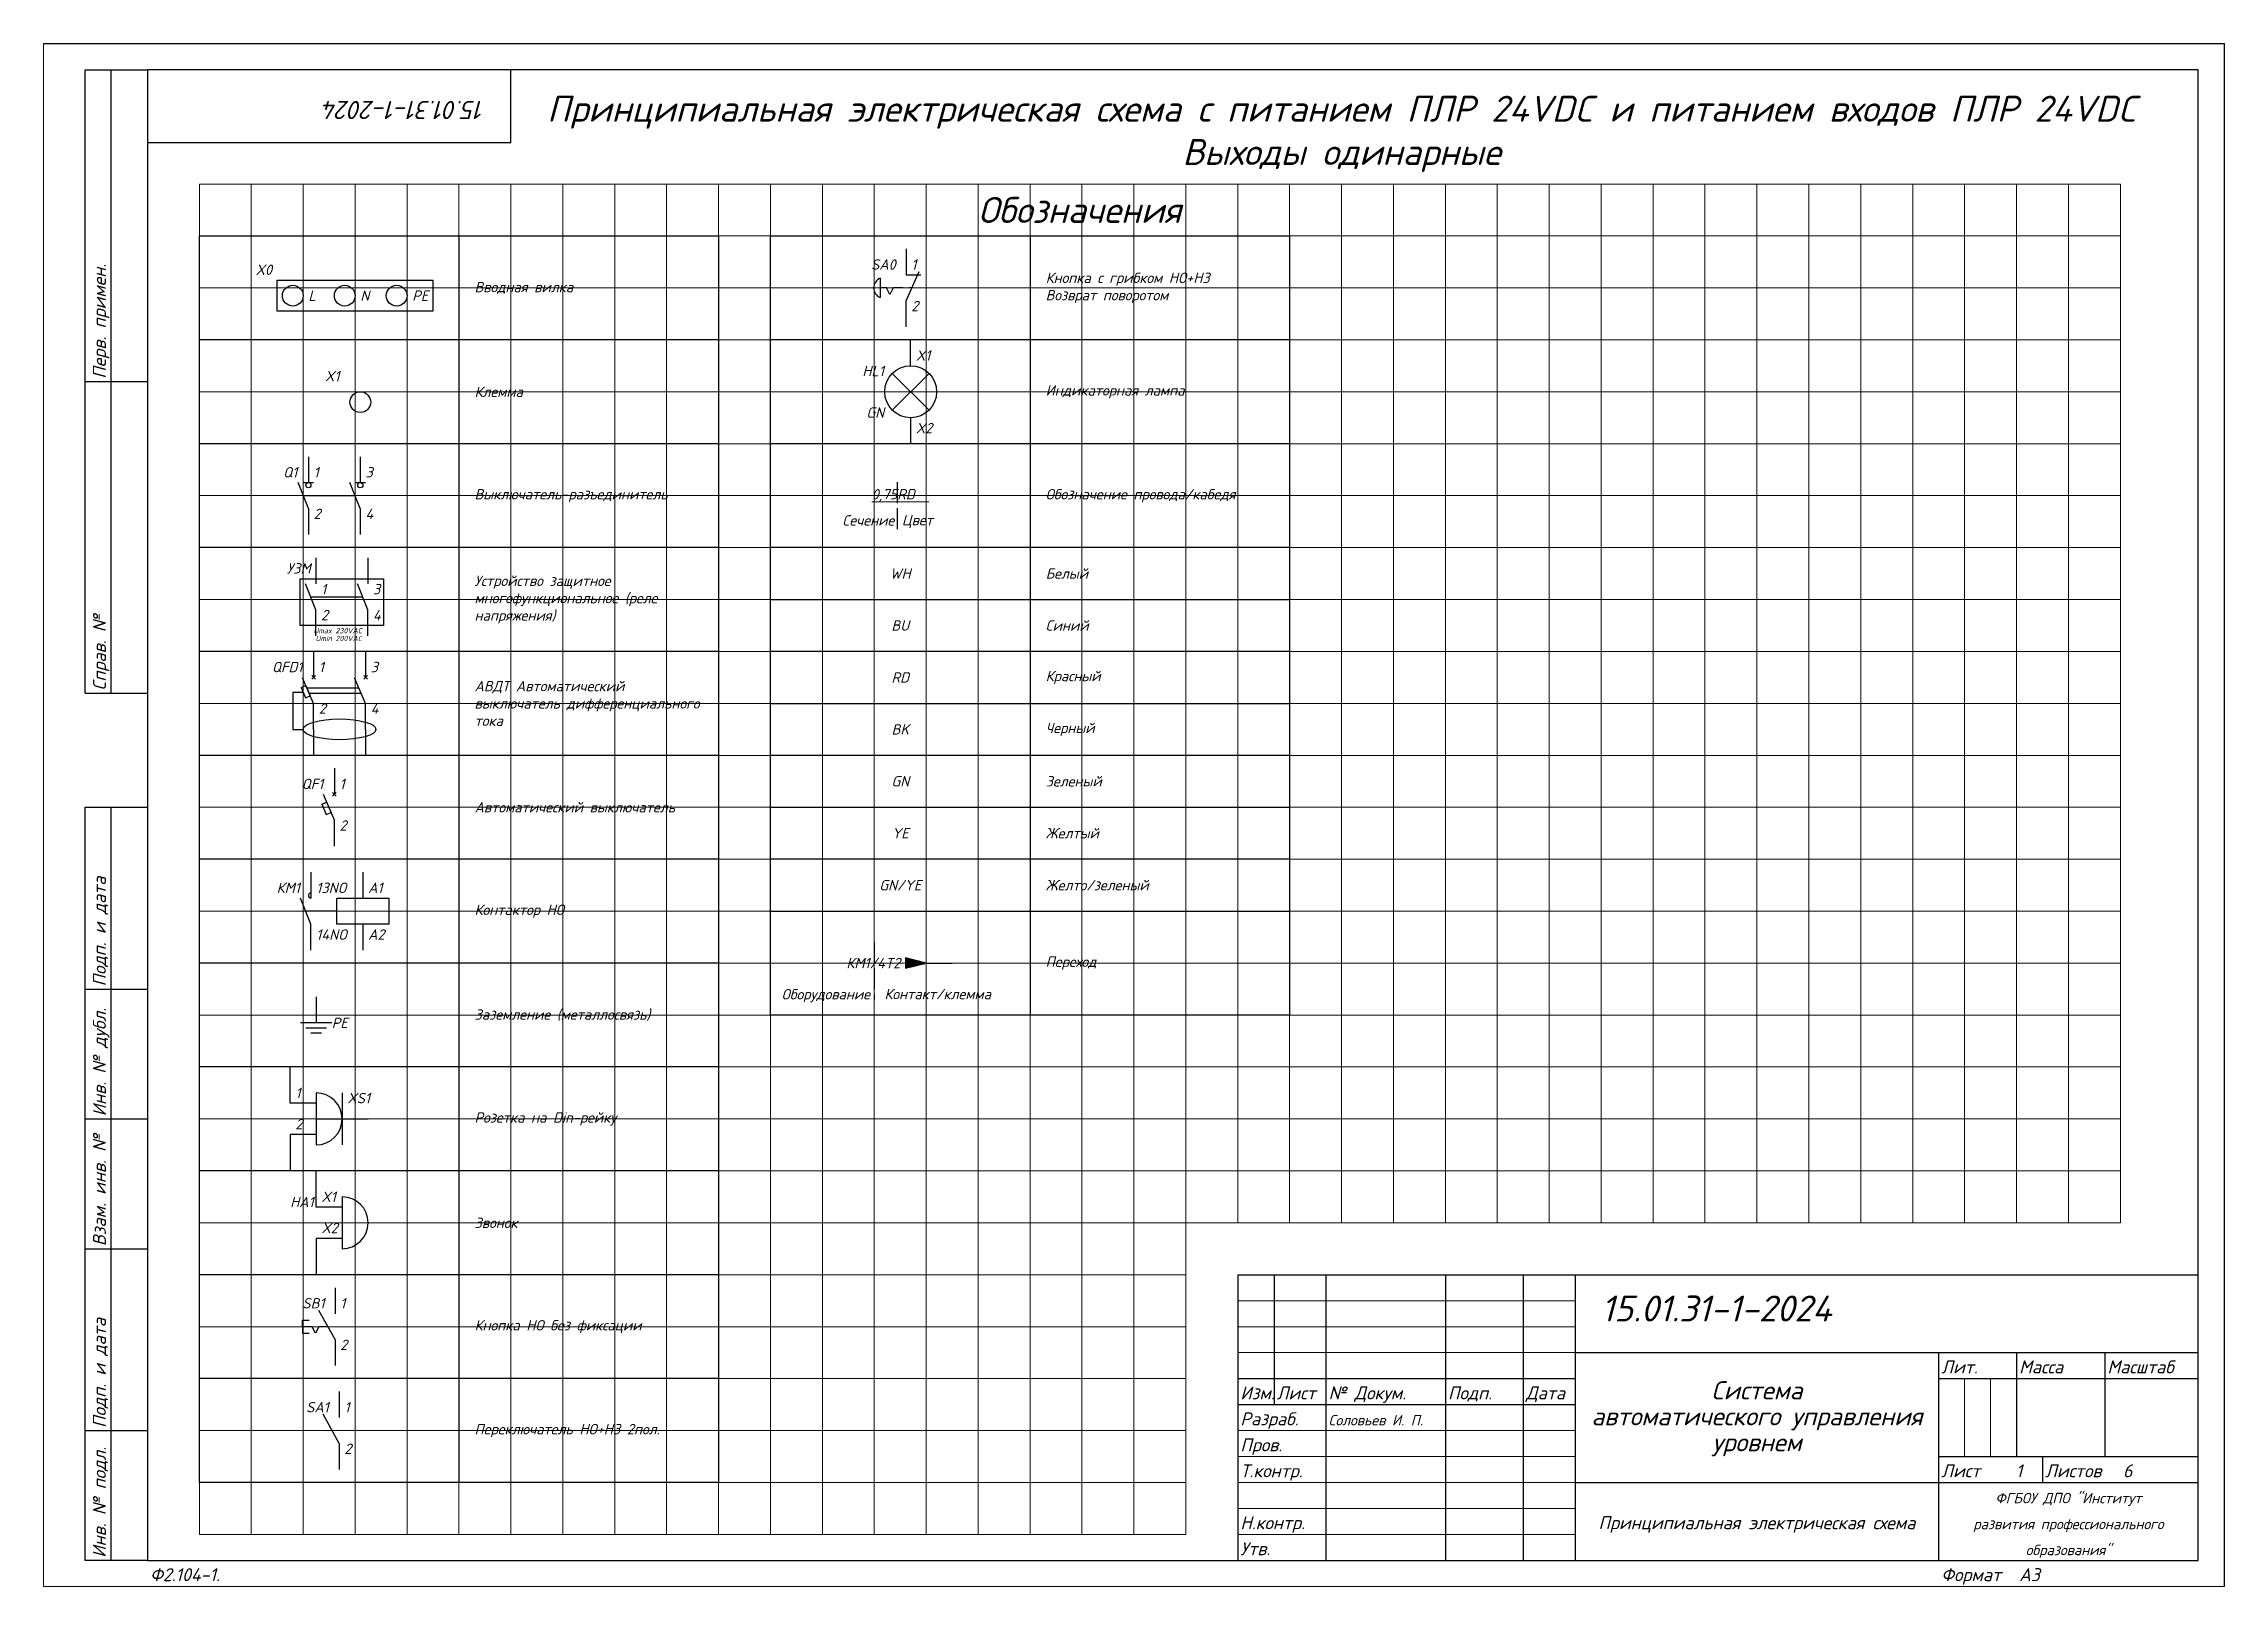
# Paper-space layout 'Эл1 (5)' of a CAD drawing. Header units: millimetres. Extents: x 0 to 420, y 0 to 297.
# The model-space entities are those that its viewports show. They can reach past a viewport. Long polylines and large blocks are cut down to what shows.
import ezdxf
from ezdxf.enums import TextEntityAlignment as Align

# ---------------------------------------------------------------- set-up
doc = ezdxf.new("R2010")
doc.units = ezdxf.units.MM
doc.linetypes.add('Ш4х1_Гост_ЕСКД', pattern=[5, 4, -1])
for name, color, linetype, lineweight in [('4', 4, 'Continuous', 15), ('Основная', 7, 'Continuous', 30), ('Тонкая для кабелей', 7, 'Continuous', 15), ('Штриховая', 7, 'Ш4х1_Гост_ЕСКД', 30)]:
    doc.layers.add(name, color=color, linetype=linetype, lineweight=lineweight)
doc.layers.add('Привязки', color=2, linetype='Continuous', lineweight=0, plot=False, transparency=0.8)
doc.layers.add('рамка', color=253, linetype='Continuous', lineweight=5, transparency=0.8)
doc.styles.add('текст', font='isocpeui.ttf')

psp = doc.layouts.new('Эл1 (5)')

msp = doc.modelspace()

# ---------------------------------------------------------------- texts
at = {"layer": 'Основная', "style": 'текст'}
for s, width, heights, insert, char_height, attachment_point in [('Принципиальная электрическая схема с питанием ПЛР 24VDC и питанием входов ПЛР 24VDC\\PВыходы одинарные', 333.9398066, [15.99579], (8670.0001, 289.99998), 5, 2), ('Обозначения', 61.6342055, [9.9986], (8600, 268), 5, 4), ('X0', 10, [0], (8464, 255.5), 2, 9), ('1', 3, [0], (8587.125, 256.5), 2, 7), ('L', 5, [0], (8471, 251.5), 2, 4), ('N', 5, [0], (8481, 251.5), 2, 4), ('PE', 5, [0], (8491, 251.5), 2, 4), ('Вводная вилка', 41.4161511, [2.33491], (8503, 253), 2, 4), ('Кнопка с грибком НО+НЗ\\PВозврат поворотом', 46.8631649, [15.03875], (8613, 253), 2, 4), ('2', 3, [0], (8587.125, 248.5), 2, 7), ('X1', 3, [0], (8588, 239), 2, 7), ('X1', 10, [0], (8477, 235), 2, 9), ('Клемма', 41.4161511, [2.33491], (8503, 233), 2, 4), ('Индикаторная лампа', 41.4161511, [2.33491], (8613, 233), 2, 4), ('X2', 3, [0], (8588, 225), 2, 7), ('1', 3, [0], (8472, 216.5), 2, 7), ('3', 3, [0], (8482, 216.5), 2, 7), ('Выключатель-разъединитель', 41.4161511, [2.33491], (8503, 213), 2, 4), ('Обозначение провода/кабедя', 41.4161511, [2.33491], (8613, 213), 2, 4), ('2', 3, [0], (8472, 208.5), 2, 7), ('4', 3, [0], (8482, 208.5), 2, 7), ('Сечение', 11.4279908, [2.33491], (8578.85032, 208.23636), 2, 5), ('Цвет', 11.4279908, [2.33491], (8588.30303, 208.02317), 2, 5), ('УЗМ', 5.8793103, [0], (8471.43966, 198), 2, 9), ('Устройство защитное многофункциональное (реле напряжения)', 46.5568767, [14.66688], (8503, 193), 2, 4), ('WH', 41.4161511, [2.33491], (8585, 198), 2, 5), ('Белый', 41.4161511, [2.33491], (8613, 198), 2, 4), ('1', 3, [0], (8473.43966, 194), 2, 7), ('3', 3, [0], (8483.43966, 194), 2, 7), ('2', 3, [0], (8473.43966, 189), 2, 7), ('4', 3, [0], (8483.43966, 189), 2, 7), ('Umax 230VAC', 12.2395477, [0], (8481.31897, 186.49676), 1, 9), ('Umin 200VAC', 14.3469034, [0], (8481.31897, 185), 1, 9), ('BU', 41.4161511, [2.33491], (8585, 188), 2, 5), ('Синий', 41.4161511, [2.33491], (8613, 188), 2, 4), ('1', 3, [0], (8473, 179), 2, 7), ('3', 3, [0], (8483, 179), 2, 7), ('АВДТ Автоматический выключатель дифференциального тока', 46.3645442, [16.16388], (8503, 173), 2, 4), ('RD', 41.4161511, [2.33491], (8585, 178), 2, 5), ('Красный', 41.4161511, [2.33491], (8613, 178), 2, 4), ('2', 3, [0], (8473, 171), 2, 7), ('4', 3, [0], (8483, 171), 2, 7), ('BK', 41.4161511, [2.33491], (8585, 168), 2, 5), ('Черный', 41.4161511, [2.33491], (8613, 168), 2, 4), ('1', 3, [0], (8477, 156.5), 2, 7), ('GN', 41.4161511, [2.33491], (8585, 158), 2, 5), ('Зеленый', 41.4161511, [2.33491], (8613, 158), 2, 4), ('Автоматический выключатель', 41.4161511, [2.33491], (8503, 153), 2, 4), ('2', 3, [0], (8477, 148.5), 2, 7), ('YE', 41.4161511, [2.33491], (8585, 148), 2, 5), ('Желтый', 41.4161511, [2.33491], (8613, 148), 2, 4), ('GN/YE', 41.4161511, [2.33491], (8585, 138), 2, 5), ('Желто/зеленый', 41.4161511, [2.33491], (8613, 138), 2, 4), ('КМ1', 5.8793103, [0], (8469.37931, 136.5), 2, 9), ('13NO', 3, [0], (8472.5, 136.5), 2, 7), ('А1', 3, [0], (8482.5, 136.5), 2, 7), ('Контактор НО', 41.4161511, [2.33491], (8503, 133), 2, 4), ('14NO', 3, [0], (8472.5, 127.5), 2, 7), ('А2', 3, [0], (8482.5, 127.5), 2, 7), ('КМ1/4T2', 10, [0], (8585, 123), 2, 6), ('Переход', 41.4161511, [2.33491], (8613, 123), 2, 4), ('Оборудование', 11.4279908, [2.33491], (8570.66234, 116.73636), 2, 5), ('Контакт/клемма', 11.4279908, [2.33491], (8592.20672, 117.03865), 2, 5), ('Заземление (металлосвязь)', 41.4161511, [2.33491], (8503, 113), 2, 4), ('PE', 5, [0], (8475.5, 111.5), 2, 4), ('1', 3, [0], (8468.5, 97), 2, 7), ('XS1', 3, [0], (8478.5, 96), 2, 7), ('2', 3, [0], (8468.5, 91), 2, 7), ('Розетка на Din-рейку', 41.4161511, [2.33491], (8503, 93), 2, 4), ('HA1', 3, [0], (8467.5, 76), 2, 7), ('X1', 3, [0], (8473.5, 77), 2, 7), ('X2', 3, [0], (8473.5, 71), 2, 7), ('Звонок', 41.4161511, [2.33491], (8503, 73), 2, 4), ('1', 3, [0], (8477.125, 56.5), 2, 7), ('2', 3, [0], (8477.125, 48.5), 2, 7), ('Кнопка НО без фиксации', 41.4161511, [2.33491], (8503, 53), 2, 4), ('1', 3, [0], (8477.93966, 36.5), 2, 7), ('Переключатель НО+НЗ 2пол.', 41.4161511, [2.33491], (8503, 33), 2, 4), ('2', 3, [0], (8477.93966, 28.5), 2, 7)]:
    msp.add_mtext_dynamic_manual_height_columns(s, width=width, gutter_width=200, heights=heights, dxfattribs=dict(at, insert=insert, char_height=char_height, attachment_point=attachment_point))
at = {"layer": 'Основная', "char_height": 2, "width": 3.8793103, "attachment_point": 9, "style": 'текст'}
for s, insert in [('SА0', (8584.125, 256.5)), ('HL1', (8581.87931, 236)), ('GN', (8581.87931, 228)), ('Q1', (8468.87931, 216.5)), ('QFD1', (8469.87931, 179)), ('QF1', (8473.87931, 156.5)), ('SB1', (8474.125, 56.5)), ('SА1', (8474.93966, 36.5))]:
    msp.add_mtext(s, dxfattribs=dict(at, insert=insert))
at = {"layer": 'Тонкая для кабелей', "insert": (8579.5, 211.8), "char_height": 2, "attachment_point": 7, "style": 'текст'}
msp.add_mtext_dynamic_manual_height_columns('0,75RD', width=10, gutter_width=200, heights=[0], dxfattribs=at)

# ---------------------------------------------------------------- blocks, each defined once
blk = doc.blocks.new('*U110')
for p, q in [((8, 232), (8, 292)), ((8, 292), (20, 292)), ((13, 232), (13, 292)), ((90, 292), (90, 292)), ((90, 292), (90, 292)), ((90, 278), (90, 292)), ((90, 292), (90, 292)), ((90, 292), (90, 292)), ((90, 292), (90, 292)), ((20, 278), (90, 278)), ((8, 232), (20, 232)), ((8, 172), (8, 232)), ((13, 172), (13, 232)), ((8, 172), (20, 172)), ((8, 115), (8, 150)), ((8, 150), (20, 150)), ((13, 115), (13, 150)), ((8, 90), (8, 115)), ((8, 115), (20, 115)), ((13, 90), (13, 115)), ((8, 65), (8, 90)), ((8, 90), (20, 90)), ((13, 65), (13, 90)), ((8, 30), (8, 65)), ((8, 65), (20, 65)), ((13, 30), (13, 65)), ((8, 5), (8, 30)), ((8, 30), (20, 30)), ((13, 5), (13, 30)), ((230, 20), (415, 20)), ((230, 20), (230, 5)), ((237, 20), (237, 5)), ((247, 20), (247, 5)), ((270, 20), (270, 5)), ((285, 20), (285, 5)), ((295, 20), (295, 5)), ((405, 20), (405, 5)), ((415, 20), (415, 20)), ((415, 20), (415, 20)), ((405, 13), (415, 13)), ((230, 10), (295, 10)), ((20, 5), (8, 5)), ((230, 5), (295, 5)), ((415, 5), (415, 5)), ((415, 5), (415, 5)), ((415, 5), (415, 5)), ((415, 5), (415, 5)), ((415, 5), (415, 5)), ((415, 5), (415, 5)), ((415, 5), (415, 5))]:
    blk.add_line(p, q)
blk.add_lwpolyline([(20, 5), (415, 5), (415, 292), (20, 292)], close=True)
at = {"layer": '4'}
for p, q in [((230, 15), (295, 15)), ((415, 5), (415, 5)), ((415, 5), (415, 5)), ((415, 5), (415, 5)), ((415, 5), (415, 5)), ((415, 5), (415, 5)), ((415, 5), (415, 5)), ((415, 5), (415, 5)), ((415, 5), (415, 5)), ((415, 5), (415, 5))]:
    blk.add_line(p, q, dxfattribs=at)
at = {"layer": 'Привязки'}
blk.add_lwpolyline([(0, 0), (420, 0), (420, 297), (0, 297)], close=True, dxfattribs=at)
at = {"layer": 'рамка'}
blk.add_lwpolyline([(0, 297), (420, 297), (420, 0), (0, 0)], close=True, dxfattribs=at)
at = {"style": 'текст'}
for s, p in [('Перв. примен.', (12, 232.5)), ('Справ. №', (12, 172.5)), ('Подп. и дата', (12, 115.5)), ('Инв. № дубл.', (12, 90.5)), ('Взам. инв. №', (12, 65.5)), ('Подп. и дата', (12, 30.5)), ('Инв. № подл.', (12, 5.5))]:
    blk.add_text(s, height=2.5, rotation=90, dxfattribs=at).set_placement(p)
for s, height, p in [('Лист', 2.5, (405.5, 14)), ('Изм.', 2.5, (230.5, 6)), ('Лист', 2.5, (237.5, 6)), ('№ Докум.', 2.5, (247.5, 6)), ('Подп.', 2.5, (270.5, 6)), ('Дата', 2.5, (285.5, 6)), ('Ф2.104-1.', 0.005, (20, 4.99)), ('Разраб.', 0.0000135, (415, 5)), ('Пров.', 0.0000135, (415, 5)), ('Т.контр.', 0.0000135, (415, 5)), ('Н.контр.', 0.0000135, (415, 5)), ('Утв.', 0.0000135, (415, 5)), ('Лит.', 0.0000135, (415, 5)), ('Масса', 0.0000135, (415, 5)), ('Масштаб', 0.0000135, (415, 5)), ('Листов', 0.0000135, (415, 5)), ('Ф2.104-1а.', 2.5, (20.5, 1)), ('Формат', 2.5, (365.5, 1)), ('А3', 2.5, (380.5, 1)), ('А4', 0.025, (419.61, 0.01)), ('А2', 0.00833, (419.87, 0)), ('А1', 0.00625, (419.9, 0)), ('А0', 0.005, (419.92, 0))]:
    blk.add_text(s, height=height, dxfattribs=at).set_placement(p)
for tag, p, height in [('12', (90, 292), 0.00000373), ('13', (90, 292), 0.00000373), ('27', (90, 292), 0.00000522), ('29', (105, 249), 3.5), ('ИЗМ2', (230.5, 16), 2.5), ('ЛИСТИЗМ2', (237.5, 16), 2.5), ('№ДОКУМИЗМ2', (247.5, 16), 2.5), ('28', (415, 20), 0.0000438), ('ИЗМ1', (230.5, 11), 2.5), ('ЛИСТИЗМ1', (237.5, 11), 2.5), ('№ДОКУМИЗМ1', (247.5, 11), 2.5), ('ПОДПИЗМ1', (270.5, 11), 2.5), ('ДАТАИЗМ1', (285.5, 11), 2.5), ('ДАТАНКОНТР', (285.5, 11), 2.5), ('ОБОЗНАЧЕНИЕ', (300, 11), 5), ('ДАТАУТВ', (285.5, 6), 2.5), ('РАЗРАБ', (415, 5), 0.0000135), ('ЛИСТОВ', (415, 5), 0.0000135), ('ПРОВ', (415, 5), 0.0000135), ('ТКОНТР', (415, 5), 0.0000135), ('НКОНТР', (415, 5), 0.0000135), ('УТВ', (415, 5), 0.0000135), ('10', (415, 5), 0.0000135), ('11', (415, 5), 0.0000135), ('ПОДПИЗМ2', (415, 5), 0.0000135), ('ДАТАИЗМ2', (415, 5), 0.0000135), ('ИЗМ3', (415, 5), 0.0000135), ('ЛИСТИЗМ3', (415, 5), 0.0000135), ('№ДОКУМИЗМ3', (415, 5), 0.0000135), ('ПОДПИЗМ3', (415, 5), 0.0000135), ('ДАТАИЗМ3', (415, 5), 0.0000135), ('ИЗМ4', (415, 5), 0.0000135), ('ЛИСТИЗМ4', (415, 5), 0.0000135), ('№ДОКУМИЗМ4', (415, 5), 0.0000135), ('ПОДПИЗМ4', (415, 5), 0.0000135), ('ДАТАИЗМ4', (415, 5), 0.0000135), ('ДАТАРАЗРАБ', (415, 5), 0.0000135), ('ДАТАПРОВ', (415, 5), 0.0000135), ('ДАТАТКОНТР', (415, 5), 0.0000135)]:
    blk.add_attdef(tag, p, '', height=height, dxfattribs=at)
for tag, p, height, rotation in [('ОБОЗНАЧЕНИЕ-ВЕРХ', (85, 286), 3.5, 180), ('ПРИМЕНЯЕМОСТЬ', (19, 232.5), 2.5, 90), ('СПРАВ№', (19, 172.5), 2.5, 90), ('ДАТАУЧЁТАДУБЛ', (19, 115.5), 2.5, 90), ('ИНВ№ДУБЛ', (19, 90.5), 2.5, 90), ('ВЗАМИНВ№', (19, 65.5), 2.5, 90), ('ДАТАУЧЁТА', (19, 30.5), 2.5, 90), ('ИНВ№ПОДЛ', (19, 5.5), 2.5, 90)]:
    blk.add_attdef(tag, p, '', height=height, rotation=rotation, dxfattribs=at)
blk.add_attdef('30', text='', height=5, dxfattribs=at).set_placement((355, 34), align=Align.MIDDLE)
for tag, height, p in [('ЛИСТ', 2.5, (410, 9)), ('НАИМЕНОВАНИЕ1', 0.000027, (415, 5)), ('НАИМЕНОВАНИЕ2', 0.0000189, (415, 5)), ('НАИМЕНОВАНИЕ3', 0.0000189, (415, 5)), ('НАИМЕНОВАНИЕ4', 0.0000135, (415, 5)), ('МАССА', 0.0000189, (415, 5)), ('МАСШТАБ', 0.0000189, (415, 5)), ('МАТЕРИАЛ1', 0.0000135, (415, 5)), ('МАТЕРИАЛ2', 0.0000135, (415, 5)), ('МАТЕРИАЛ3', 0.0000135, (415, 5)), ('ПРЕДПРИЯТИЕ1', 0.0000189, (415, 5)), ('ПРЕДПРИЯТИЕ2', 0.0000189, (415, 5)), ('ПРЕДПРИЯТИЕ3', 0.0000189, (415, 5))]:
    blk.add_attdef(tag, text='', height=height, dxfattribs=at).set_placement(p, align=Align.CENTER)
for tag in ['ЛИТЕРА', 'ЛИТЕРА2', 'ЛИТЕРА3']:
    blk.add_attdef(tag, text='', height=0.0000135, dxfattribs=at).set_placement((415, 5), align=Align.RIGHT)
for tag in ['ИНДЕКС', 'ИНДЕКС2', 'ИНДЕКС3']:
    blk.add_attdef(tag, text='', height=0.0000135, dxfattribs=at).set_placement((415, 5), align=Align.TOP_LEFT)
blk = doc.blocks.new('*U109')
for p, q in [((8, 232), (8, 292)), ((8, 292), (20, 292)), ((13, 232), (13, 292)), ((90, 292), (90, 292)), ((90, 292), (90, 292)), ((90, 278), (90, 292)), ((90, 292), (90, 292)), ((90, 292), (90, 292)), ((90, 292), (90, 292)), ((20, 278), (90, 278)), ((8, 232), (20, 232)), ((8, 172), (8, 232)), ((13, 172), (13, 232)), ((8, 172), (20, 172)), ((8, 115), (8, 150)), ((8, 150), (20, 150)), ((13, 115), (13, 150)), ((8, 90), (8, 115)), ((8, 115), (20, 115)), ((13, 90), (13, 115)), ((8, 65), (8, 90)), ((8, 90), (20, 90)), ((13, 65), (13, 90)), ((8, 30), (8, 65)), ((8, 65), (20, 65)), ((13, 30), (13, 65)), ((230, 60), (415, 60)), ((230, 60), (230, 5)), ((237, 60), (237, 35)), ((247, 60), (247, 5)), ((270, 60), (270, 5)), ((285, 60), (285, 5)), ((295, 60), (295, 5)), ((415, 60), (415, 60)), ((415, 60), (415, 60)), ((295, 45), (415, 45)), ((365, 45), (365, 20)), ((380, 45), (380, 25)), ((397, 45), (397, 25)), ((230, 40), (295, 40)), ((365, 40), (415, 40)), ((230, 35), (295, 35)), ((8, 5), (8, 30)), ((8, 30), (20, 30)), ((13, 5), (13, 30)), ((365, 25), (415, 25)), ((385, 25), (385, 20)), ((295, 20), (415, 20)), ((365, 20), (365, 5)), ((20, 5), (8, 5))]:
    blk.add_line(p, q)
blk.add_lwpolyline([(20, 5), (415, 5), (415, 292), (20, 292)], close=True)
at = {"layer": '4'}
for p, q in [((230, 55), (295, 55)), ((230, 50), (295, 50)), ((230, 45), (295, 45)), ((370, 40), (370, 25)), ((375, 40), (375, 25)), ((230, 30), (295, 30)), ((230, 25), (295, 25)), ((230, 20), (295, 20)), ((230, 15), (295, 15)), ((230, 10), (295, 10))]:
    blk.add_line(p, q, dxfattribs=at)
at = {"layer": 'Привязки'}
blk.add_lwpolyline([(0, 0), (420, 0), (420, 297), (0, 297)], close=True, dxfattribs=at)
at = {"layer": 'рамка'}
blk.add_lwpolyline([(0, 297), (420, 297), (420, 0), (0, 0)], close=True, dxfattribs=at)
at = {"style": 'текст'}
for s, p in [('Перв. примен.', (12, 232.5)), ('Справ. №', (12, 172.5)), ('Подп. и дата', (12, 115.5)), ('Инв. № дубл.', (12, 90.5)), ('Взам. инв. №', (12, 65.5)), ('Подп. и дата', (12, 30.5)), ('Инв. № подл.', (12, 5.5))]:
    blk.add_text(s, height=2.5, rotation=90, dxfattribs=at).set_placement(p)
for s, height, p in [('Лит.', 2.5, (365.5, 41)), ('Масса', 2.5, (380.5, 41)), ('Масштаб', 2.5, (397.5, 41)), ('Изм.', 2.5, (230.5, 36)), ('Лист', 2.5, (237.5, 36)), ('№ Докум.', 2.5, (247.5, 36)), ('Подп.', 2.5, (270.5, 36)), ('Дата', 2.5, (285.5, 36)), ('Разраб.', 2.5, (230.5, 31)), ('Пров.', 2.5, (230.5, 26)), ('Т.контр.', 2.5, (230.5, 21)), ('Лист', 2.5, (365.5, 21)), ('Листов', 2.5, (385.5, 21)), ('Н.контр.', 2.5, (230.5, 11)), ('Утв.', 2.5, (230.5, 6)), ('Ф2.104-1а.', 0.005, (20, 4.99)), ('Ф2.104-1.', 2.5, (20.5, 1)), ('Формат', 2.5, (365.5, 1)), ('А3', 2.5, (380.5, 1)), ('А4', 0.025, (419.61, 0.01)), ('А2', 0.00833, (419.87, 0)), ('А1', 0.00625, (419.9, 0)), ('А0', 0.005, (419.92, 0))]:
    blk.add_text(s, height=height, dxfattribs=at).set_placement(p)
for tag, p, height in [('12', (90, 292), 0.00000373), ('13', (90, 292), 0.00000373), ('27', (90, 292), 0.00000522), ('29', (105, 279), 3.5), ('28', (415, 60), 0.0000438), ('ИЗМ4', (230.5, 56), 2.5), ('ЛИСТИЗМ4', (237.5, 56), 2.5), ('№ДОКУМИЗМ4', (247.5, 56), 2.5), ('ПОДПИЗМ4', (270.5, 56), 2.5), ('ДАТАИЗМ4', (285.5, 56), 2.5), ('ОБОЗНАЧЕНИЕ', (300, 51), 5), ('ИЗМ3', (230.5, 51), 2.5), ('ЛИСТИЗМ3', (237.5, 51), 2.5), ('№ДОКУМИЗМ3', (247.5, 51), 2.5), ('ПОДПИЗМ3', (270.5, 51), 2.5), ('ДАТАИЗМ3', (285.5, 51), 2.5), ('ИЗМ2', (230.5, 46), 2.5), ('ЛИСТИЗМ2', (237.5, 46), 2.5), ('№ДОКУМИЗМ2', (247.5, 46), 2.5), ('ПОДПИЗМ2', (270.5, 46), 2.5), ('ДАТАИЗМ2', (285.5, 46), 2.5), ('ИЗМ1', (230.5, 41), 2.5), ('ЛИСТИЗМ1', (237.5, 41), 2.5), ('№ДОКУМИЗМ1', (247.5, 41), 2.5), ('ПОДПИЗМ1', (270.5, 41), 2.5), ('ДАТАИЗМ1', (285.5, 41), 2.5), ('РАЗРАБ', (247.5, 31), 2.5), ('ДАТАРАЗРАБ', (285.5, 31), 2.5), ('ПРОВ', (247.5, 26), 2.5), ('ДАТАПРОВ', (285.5, 26), 2.5), ('ТКОНТР', (247.5, 21), 2.5), ('ДАТАТКОНТР', (285.5, 21), 2.5), ('ЛИСТОВ', (400.5, 21), 2.5), ('10', (230.5, 16), 2.5), ('11', (247.5, 16), 2.5), ('НКОНТР', (247.5, 11), 2.5), ('ДАТАНКОНТР', (285.5, 11), 2.5), ('УТВ', (247.5, 6), 2.5), ('ДАТАУТВ', (285.5, 6), 2.5)]:
    blk.add_attdef(tag, p, '', height=height, dxfattribs=at)
for tag, p, height, rotation in [('ОБОЗНАЧЕНИЕ-ВЕРХ', (85, 286), 3.5, 180), ('ПРИМЕНЯЕМОСТЬ', (19, 232.5), 2.5, 90), ('СПРАВ№', (19, 172.5), 2.5, 90), ('ДАТАУЧЁТАДУБЛ', (19, 115.5), 2.5, 90), ('ИНВ№ДУБЛ', (19, 90.5), 2.5, 90), ('ВЗАМИНВ№', (19, 65.5), 2.5, 90), ('ДАТАУЧЁТА', (19, 30.5), 2.5, 90), ('ИНВ№ПОДЛ', (19, 5.5), 2.5, 90)]:
    blk.add_attdef(tag, p, '', height=height, rotation=rotation, dxfattribs=at)
blk.add_attdef('30', text='', height=5, dxfattribs=at).set_placement((355, 64), align=Align.MIDDLE)
for tag, height, p in [('НАИМЕНОВАНИЕ1', 5, (330, 36)), ('НАИМЕНОВАНИЕ2', 3.5, (330, 31)), ('МАССА', 3.5, (388.5, 31)), ('МАСШТАБ', 3.5, (406, 31)), ('НАИМЕНОВАНИЕ3', 3.5, (330, 26)), ('НАИМЕНОВАНИЕ4', 2.5, (330, 21)), ('ЛИСТ', 2.5, (380.5, 21)), ('МАТЕРИАЛ1', 2.5, (330, 16)), ('ПРЕДПРИЯТИЕ1', 3.5, (390, 16)), ('МАТЕРИАЛ2', 2.5, (330, 11)), ('ПРЕДПРИЯТИЕ2', 3.5, (390, 11)), ('МАТЕРИАЛ3', 2.5, (330, 6)), ('ПРЕДПРИЯТИЕ3', 3.5, (390.02, 6))]:
    blk.add_attdef(tag, text='', height=height, dxfattribs=at).set_placement(p, align=Align.CENTER)
for tag, p in [('ЛИТЕРА', (367.5, 31)), ('ЛИТЕРА2', (372.5, 31)), ('ЛИТЕРА3', (377.5, 31))]:
    blk.add_attdef(tag, text='', height=2.5, dxfattribs=at).set_placement(p, align=Align.RIGHT)
for tag, p in [('ИНДЕКС', (367.5, 31)), ('ИНДЕКС2', (372.5, 31)), ('ИНДЕКС3', (377.5, 31))]:
    blk.add_attdef(tag, text='', height=2.5, dxfattribs=at).set_placement(p, align=Align.TOP_LEFT)

# ---------------------------------------------------------------- hatches: boundary and pattern name
at = {"layer": 'Основная'}
h = msp.add_hatch(color=256, dxfattribs=at)
h.dxf.hatch_style = 1
h.paths.add_polyline_path([(8590, 123), (8586, 124), (8586, 123)])
h.paths.add_polyline_path([(8590, 123), (8586, 123), (8586, 122)])

# ---------------------------------------------------------------- linework, layer by layer
for p, q in [((8450, 263), (8500, 263)), ((8450, 243), (8450, 263)), ((8500, 263), (8500, 243)), ((8500, 263), (8550, 263)), ((8550, 263), (8550, 243)), ((8560, 263), (8610, 263)), ((8560, 243), (8560, 263)), ((8586.125, 260.5), (8586.125, 255.5)), ((8610, 263), (8610, 243)), ((8610, 263), (8660, 263)), ((8660, 263), (8660, 243)), ((8465, 254.5), (8495, 254.5)), ((8465, 248.5), (8465, 254.5)), ((8495, 254.5), (8495, 248.5)), ((8581.125, 254.875), (8581.125, 251.125)), ((8582.375, 253), (8581.125, 253)), ((8583, 251.75), (8582.375, 253)), ((8583.625, 253), (8583, 251.75)), ((8585.5, 253), (8583.625, 253)), ((8586.125, 250.5), (8588.625, 256.125)), ((8586.125, 255.5), (8588.9928, 255.5)), ((8587.23611, 253), (8586.75, 253)), ((8495, 248.5), (8465, 248.5)), ((8586.125, 245.5), (8586.125, 250.5)), ((8500, 243), (8450, 243)), ((8450, 223), (8450, 243)), ((8550, 243), (8500, 243)), ((8500, 243), (8500, 223)), ((8550, 243), (8550, 223)), ((8610, 243), (8560, 243)), ((8560, 223), (8560, 243)), ((8587, 238), (8587, 243)), ((8660, 243), (8610, 243)), ((8610, 243), (8610, 223)), ((8660, 243), (8660, 223)), ((8583.46447, 236.53553), (8590.53553, 229.46447)), ((8583.46447, 229.46447), (8590.53553, 236.53553)), ((8587, 228), (8587, 223)), ((8500, 223), (8450, 223)), ((8450, 203), (8450, 223)), ((8550, 223), (8500, 223)), ((8500, 223), (8500, 203)), ((8550, 223), (8550, 203)), ((8610, 223), (8560, 223)), ((8560, 203), (8560, 223)), ((8660, 223), (8610, 223)), ((8610, 223), (8610, 203)), ((8660, 223), (8660, 203)), ((8471, 220.5), (8471, 215.5)), ((8481, 220.5), (8481, 215.5)), ((8471, 210.5), (8469, 215.5)), ((8470, 215.5), (8472, 215.5)), ((8481, 210.5), (8479, 215.5)), ((8480, 215.5), (8482, 215.5)), ((8470, 213), (8480.00059, 212.99851)), ((8471, 210.5), (8471, 205.5)), ((8481, 210.5), (8481, 205.5)), ((8500, 203), (8450, 203)), ((8450, 183), (8450, 203)), ((8550, 203), (8500, 203)), ((8500, 203), (8500, 183)), ((8550, 203), (8550, 183)), ((8610, 203), (8560, 203)), ((8560, 183), (8560, 203)), ((8660, 203), (8610, 203)), ((8610, 203), (8610, 183)), ((8660, 203), (8660, 183)), ((8472.43966, 201), (8472.43966, 196)), ((8482.43966, 201), (8482.43966, 196)), ((8469.43966, 197), (8485.43966, 197)), ((8469.43966, 188), (8469.43966, 197)), ((8472.43966, 191), (8470.43966, 196)), ((8471.44025, 193.49851), (8481.43966, 193.5)), ((8482.43966, 191), (8480.43966, 196)), ((8485.43966, 197), (8485.43966, 188)), ((8472.43966, 186), (8472.43966, 191)), ((8482.43966, 186), (8482.43966, 191)), ((8560, 193), (8660, 193)), ((8485.43966, 188), (8469.43966, 188)), ((8500, 183), (8450, 183)), ((8450, 163), (8450, 183)), ((8472, 183), (8472, 178)), ((8482, 183), (8482, 178)), ((8550, 183), (8500, 183)), ((8500, 183), (8500, 163)), ((8550, 183), (8550, 163)), ((8610, 183), (8560, 183)), ((8560, 163), (8560, 183)), ((8660, 183), (8610, 183)), ((8610, 183), (8610, 163)), ((8660, 183), (8660, 163)), ((8469.59194, 176.08022), (8470.51108, 176.47414)), ((8472, 173), (8469.87931, 177.94828)), ((8470.51108, 176.47414), (8471.36823, 174.47414)), ((8472.35355, 178.35355), (8471.64645, 177.64645)), ((8471.64645, 178.35355), (8472.35355, 177.64645)), ((8472, 178), (8472.35355, 178.35355)), ((8482, 173), (8479.87931, 177.94828)), ((8482.35355, 178.35355), (8481.64645, 177.64645)), ((8481.64645, 178.35355), (8482.35355, 177.64645)), ((8482, 178), (8482.35355, 178.35355)), ((8470.02051, 175.08022), (8468, 175.08022)), ((8468, 175.08022), (8468, 168)), ((8469.59194, 176.08022), (8470.44908, 174.08022)), ((8470.44908, 174.08022), (8471.36823, 174.47414)), ((8470.72537, 175.97414), (8480.72537, 175.97414)), ((8471.15394, 174.97414), (8481.15394, 174.97414)), ((8472, 168), (8472, 173)), ((8482, 168), (8482, 173)), ((8560, 173), (8660, 173)), ((8468, 168), (8470, 168)), ((8472, 168), (8472, 163)), ((8482, 168), (8482, 163)), ((8500, 163), (8450, 163)), ((8450, 143), (8450, 163)), ((8476, 160.5), (8476, 155.5)), ((8550, 163), (8500, 163)), ((8500, 163), (8500, 143)), ((8550, 163), (8550, 143)), ((8610, 163), (8560, 163)), ((8560, 143), (8560, 163)), ((8660, 163), (8610, 163)), ((8610, 163), (8610, 143)), ((8660, 163), (8660, 143)), ((8476, 150.5), (8473.87931, 155.44828)), ((8476.35355, 155.85355), (8475.64645, 155.14645)), ((8475.64645, 155.85355), (8476.35355, 155.14645)), ((8476, 155.5), (8476.35355, 155.85355)), ((8473.59194, 153.58022), (8474.51108, 153.97414)), ((8473.59194, 153.58022), (8474.44908, 151.58022)), ((8474.44908, 151.58022), (8475.36823, 151.97414)), ((8474.51108, 153.97414), (8475.36823, 151.97414)), ((8560, 153), (8660, 153)), ((8476, 145.5), (8476, 150.5)), ((8500, 143), (8450, 143)), ((8450, 123), (8450, 143)), ((8550, 143), (8500, 143)), ((8500, 143), (8500, 123)), ((8550, 143), (8550, 123)), ((8610, 143), (8560, 143)), ((8560, 133), (8560, 143)), ((8660, 143), (8610, 143)), ((8610, 143), (8610, 133)), ((8660, 143), (8660, 133)), ((8471.5, 140.5), (8471.5, 135.5)), ((8481.5, 140.5), (8481.5, 135.5)), ((8471.5, 130.5), (8469.5, 135.5)), ((8476.5, 135.5), (8486.5, 135.5)), ((8476.5, 130.5), (8476.5, 135.5)), ((8486.5, 135.5), (8486.5, 130.5)), ((8476.5, 133), (8470.5, 133)), ((8471.5, 125.5), (8471.5, 130.5)), ((8486.5, 130.5), (8476.5, 130.5)), ((8481.5, 130.5), (8481.5, 125.5)), ((8560, 133), (8660, 133)), ((8560, 113), (8560, 133)), ((8610, 133), (8610, 113)), ((8660, 133), (8660, 113)), ((8500, 123), (8450, 123)), ((8450, 103), (8450, 123)), ((8550, 123), (8500, 123)), ((8500, 123), (8500, 103)), ((8550, 123), (8550, 103)), ((8590, 123), (8586, 124)), ((8586, 124), (8586, 122)), ((8586, 122), (8590, 123)), ((8590, 123), (8595, 123)), ((8472.5, 116.5), (8472.5, 111.5)), ((8475.5, 111.5), (8469.5, 111.5)), ((8474.5, 110.5), (8470.5, 110.5)), ((8473.5, 109.5), (8471.5, 109.5)), ((8610, 113), (8560, 113)), ((8660, 113), (8610, 113)), ((8500, 103), (8450, 103)), ((8450, 83), (8450, 103)), ((8467.5, 96), (8467.5, 103)), ((8550, 103), (8500, 103)), ((8500, 103), (8500, 83)), ((8550, 103), (8550, 83)), ((8472.5, 98), (8472.5, 88)), ((8477.5, 98), (8477.5, 88)), ((8472.5, 96), (8467.5, 96)), ((8472.5, 93), (8482.5, 93)), ((8472.5, 90), (8467.5, 90)), ((8467.5, 90), (8467.5, 83)), ((8500, 83), (8450, 83)), ((8450, 63), (8450, 83)), ((8472.5, 76), (8472.5, 83)), ((8550, 83), (8500, 83)), ((8500, 83), (8500, 63)), ((8550, 83), (8550, 63)), ((8477.5, 76), (8472.5, 76)), ((8477.5, 78), (8477.5, 68)), ((8477.5, 70), (8472.5, 70)), ((8472.5, 70), (8472.5, 63)), ((8500, 63), (8450, 63)), ((8450, 43), (8450, 63)), ((8476.125, 60.5), (8476.125, 55.5)), ((8550, 63), (8500, 63)), ((8500, 63), (8500, 43)), ((8550, 63), (8550, 43)), ((8476.125, 50.5), (8473, 56.125)), ((8469.875, 54.25), (8471.125, 54.25)), ((8469.875, 53), (8469.875, 54.25)), ((8471.75, 53), (8469.875, 53)), ((8469.875, 53), (8469.875, 51.75)), ((8469.875, 51.75), (8471.125, 51.75)), ((8472.375, 51.75), (8471.75, 53)), ((8473, 53), (8472.375, 51.75)), ((8474.73611, 53), (8473, 53)), ((8476.125, 50.5), (8476.125, 45.5)), ((8500, 43), (8450, 43)), ((8450, 23), (8450, 43)), ((8550, 43), (8500, 43)), ((8500, 43), (8500, 23)), ((8550, 43), (8550, 23)), ((8476.93966, 40.5), (8476.93966, 35.5)), ((8476.93966, 30.5), (8473.81466, 36.125)), ((8476.93966, 30.5), (8476.93966, 25.5)), ((8500, 23), (8450, 23)), ((8550, 23), (8500, 23))]:
    msp.add_line(p, q, dxfattribs=at)
for centre, radius in [((8468, 251.5), 2), ((8478, 251.5), 2), ((8488, 251.5), 2), ((8587, 233), 5), ((8481, 231), 2), ((8471, 215), 0.5), ((8481, 215), 0.5)]:
    msp.add_circle(centre, radius, dxfattribs=at)
for centre, radius, start, end in [((8581.90625, 253), 2.03125, 112.6198649, 247.3801351), ((8471.5, 136), 0.5, 90, 270), ((8472.5, 93), 5, 270, 90), ((8477.5, 73), 5, 270, 90)]:
    msp.add_arc(centre, radius, start, end, dxfattribs=at)
msp.add_ellipse((8477, 168), major_axis=(-7, 0), ratio=0.285714286, dxfattribs=at)
at = {"layer": 'Привязки'}
for p, q in [((8450, 273), (8820, 273)), ((8450, 13), (8450, 273)), ((8460, 273), (8460, 13)), ((8470, 273), (8470, 13)), ((8480, 273), (8480, 13)), ((8490, 273), (8490, 13)), ((8500, 273), (8500, 13)), ((8510, 273), (8510, 13)), ((8520, 273), (8520, 13)), ((8530, 273), (8530, 13)), ((8540, 273), (8540, 13)), ((8550, 273), (8550, 13)), ((8560, 273), (8560, 13)), ((8570, 273), (8570, 13)), ((8580, 273), (8580, 13)), ((8590, 273), (8590, 13)), ((8600, 273), (8600, 13)), ((8610, 273), (8610, 13)), ((8620, 273), (8620, 13)), ((8630, 273), (8630, 13)), ((8640, 273), (8640, 73)), ((8650, 273), (8650, 73)), ((8660, 273), (8660, 73)), ((8670, 273), (8670, 73)), ((8680, 273), (8680, 73)), ((8690, 273), (8690, 73)), ((8700, 273), (8700, 73)), ((8710, 273), (8710, 73)), ((8720, 273), (8720, 73)), ((8730, 273), (8730, 73)), ((8740, 273), (8740, 73)), ((8750, 273), (8750, 73)), ((8760, 273), (8760, 73)), ((8770, 273), (8770, 73)), ((8780, 273), (8780, 73)), ((8790, 273), (8790, 73)), ((8800, 273), (8800, 73)), ((8810, 273), (8810, 73)), ((8820, 273), (8820, 73)), ((8450, 263), (8820, 263)), ((8450, 253), (8820, 253)), ((8450, 243), (8820, 243)), ((8450, 233), (8820, 233)), ((8450, 223), (8820, 223)), ((8450, 213), (8820, 213)), ((8450, 203), (8820, 203)), ((8450, 193), (8820, 193)), ((8450, 183), (8820, 183)), ((8450, 173), (8820, 173)), ((8450, 163), (8820, 163)), ((8450, 153), (8820, 153)), ((8450, 143), (8820, 143)), ((8450, 133), (8820, 133)), ((8450, 123), (8820, 123)), ((8450, 113), (8820, 113)), ((8450, 103), (8820, 103)), ((8450, 93), (8820, 93)), ((8450, 83), (8820, 83)), ((8450, 73), (8640, 73)), ((8820, 73), (8640, 73)), ((8640, 73), (8640, 13)), ((8450, 63), (8640, 63)), ((8450, 53), (8640, 53)), ((8450, 43), (8640, 43)), ((8450, 33), (8640, 33)), ((8450, 23), (8640, 23)), ((8640, 13), (8450, 13))]:
    msp.add_line(p, q, dxfattribs=at)
at = {"layer": 'Тонкая для кабелей'}
msp.add_line((8590.5, 211.8), (8579.5, 211.8), dxfattribs=at)
at = {"layer": 'Штриховая'}
for p, q in [((8584.38516, 215.5678), (8584.38516, 206.0896)), ((8580, 127), (8580, 116))]:
    msp.add_line(p, q, dxfattribs=at)

# ---------------------------------------------------------------- block references
ref = msp.add_blockref('*U110', (8000, 300))
ref.add_attrib('ОБОЗНАЧЕНИЕ', '15.01.31', (8300, 311), dxfattribs={"height": 5, "style": 'текст'})
ref.add_attrib('ОБОЗНАЧЕНИЕ-ВЕРХ', '15.01.31', (8085, 586), dxfattribs={"height": 5, "rotation": 180, "style": 'текст'})
ref.add_attrib('НАИМЕНОВАНИЕ1', 'Система', dxfattribs={"height": 0.0000189, "style": 'текст'}).set_placement((8414.99954, 305.00017), align=Align.CENTER)
ref.add_attrib('НАИМЕНОВАНИЕ2', 'автоматического управления', dxfattribs={"height": 0.0000189, "style": 'текст'}).set_placement((8414.99954, 305.00014), align=Align.CENTER)
ref.add_attrib('НАИМЕНОВАНИЕ3', 'уровнем', dxfattribs={"height": 0.0000189, "style": 'текст'}).set_placement((8414.99954, 305.00011), align=Align.CENTER)
ref.add_attrib('РАЗРАБ', 'Соловьев И. П.', (8414.99909, 305.00014), dxfattribs={"height": 0.0000108, "style": 'текст'})
ref.add_attrib('ЛИСТОВ', '3', (8414.99992, 305.00009), dxfattribs={"height": 0.0000135, "style": 'текст'})
ref.add_attrib('ЛИСТ', '6', dxfattribs={"height": 2.5, "style": 'текст'}).set_placement((8410, 309), align=Align.CENTER)
ref.add_attrib('МАТЕРИАЛ2', 'Принципиальная электрическая схема', dxfattribs={"height": 0.0000135, "style": 'текст'}).set_placement((8414.99954, 305.00003), align=Align.CENTER)
ref.add_attrib('ПРЕДПРИЯТИЕ1', 'ФГБОУ ДПО "Институт', dxfattribs={"height": 0.0000108, "style": 'текст'}).set_placement((8414.99986, 305.00006), align=Align.CENTER)
ref.add_attrib('ПРЕДПРИЯТИЕ2', 'развития профессионального', dxfattribs={"height": 0.0000108, "style": 'текст'}).set_placement((8414.99986, 305.00003), align=Align.CENTER)
ref.add_attrib('ПРЕДПРИЯТИЕ3', 'образования"', dxfattribs={"height": 0.0000108, "style": 'текст'}).set_placement((8414.99986, 305.00001), align=Align.CENTER)
ref = msp.add_blockref('*U109', (8420, 300))
ref.add_attrib('ОБОЗНАЧЕНИЕ', '15.01.31-1-2024', (8720, 351), dxfattribs={"height": 5, "style": 'текст'})
ref.add_attrib('ОБОЗНАЧЕНИЕ-ВЕРХ', '15.01.31-1-2024', (8505, 586), dxfattribs={"height": 3.5, "rotation": 180, "style": 'текст'})
ref.add_attrib('НАИМЕНОВАНИЕ1', 'Система', dxfattribs={"height": 3.5, "style": 'текст'}).set_placement((8750, 336), align=Align.CENTER)
ref.add_attrib('НАИМЕНОВАНИЕ2', 'автоматического управления', dxfattribs={"height": 3.5, "style": 'текст'}).set_placement((8750, 331), align=Align.CENTER)
ref.add_attrib('НАИМЕНОВАНИЕ3', 'уровнем', dxfattribs={"height": 3.5, "style": 'текст'}).set_placement((8750, 326), align=Align.CENTER)
ref.add_attrib('РАЗРАБ', 'Соловьев И. П.', (8667.5, 331), dxfattribs={"height": 2, "style": 'текст'})
ref.add_attrib('ЛИСТОВ', '6', (8820.5, 321), dxfattribs={"height": 2.5, "style": 'текст'})
ref.add_attrib('ЛИСТ', '1', dxfattribs={"height": 2.5, "style": 'текст'}).set_placement((8800.5, 321), align=Align.CENTER)
ref.add_attrib('МАТЕРИАЛ2', 'Принципиальная электрическая схема', dxfattribs={"height": 2.5, "style": 'текст'}).set_placement((8750, 311), align=Align.CENTER)
ref.add_attrib('ПРЕДПРИЯТИЕ1', 'ФГБОУ ДПО "Институт', dxfattribs={"height": 2, "style": 'текст'}).set_placement((8810, 316), align=Align.CENTER)
ref.add_attrib('ПРЕДПРИЯТИЕ2', 'развития профессионального', dxfattribs={"height": 2, "style": 'текст'}).set_placement((8810, 311), align=Align.CENTER)
ref.add_attrib('ПРЕДПРИЯТИЕ3', 'образования"', dxfattribs={"height": 2, "style": 'текст'}).set_placement((8810.02045, 306), align=Align.CENTER)
ref = msp.add_blockref('*U110', (8840, 300))
ref.add_attrib('ОБОЗНАЧЕНИЕ', '15.01.31-1-2024', (9140, 311), dxfattribs={"height": 5, "style": 'текст'})
ref.add_attrib('ОБОЗНАЧЕНИЕ-ВЕРХ', '15.01.31-1-2024', (8925, 586), dxfattribs={"height": 3.5, "rotation": 180, "style": 'текст'})
ref.add_attrib('НАИМЕНОВАНИЕ1', 'Система', dxfattribs={"height": 0.0000189, "style": 'текст'}).set_placement((9254.99954, 305.00017), align=Align.CENTER)
ref.add_attrib('НАИМЕНОВАНИЕ2', 'автоматического управления', dxfattribs={"height": 0.0000189, "style": 'текст'}).set_placement((9254.99954, 305.00014), align=Align.CENTER)
ref.add_attrib('НАИМЕНОВАНИЕ3', 'уровнем', dxfattribs={"height": 0.0000189, "style": 'текст'}).set_placement((9254.99954, 305.00011), align=Align.CENTER)
ref.add_attrib('РАЗРАБ', 'Соловьев И. П.', (9254.99909, 305.00014), dxfattribs={"height": 0.0000108, "style": 'текст'})
ref.add_attrib('ЛИСТОВ', '3', (9254.99992, 305.00009), dxfattribs={"height": 0.0000135, "style": 'текст'})
ref.add_attrib('ЛИСТ', '2', dxfattribs={"height": 2.5, "style": 'текст'}).set_placement((9250, 309), align=Align.CENTER)
ref.add_attrib('МАТЕРИАЛ2', 'Принципиальная электрическая схема', dxfattribs={"height": 0.0000135, "style": 'текст'}).set_placement((9254.99954, 305.00003), align=Align.CENTER)
ref.add_attrib('ПРЕДПРИЯТИЕ1', 'ФГБОУ ДПО "Институт', dxfattribs={"height": 0.0000108, "style": 'текст'}).set_placement((9254.99986, 305.00006), align=Align.CENTER)
ref.add_attrib('ПРЕДПРИЯТИЕ2', 'развития профессионального', dxfattribs={"height": 0.0000108, "style": 'текст'}).set_placement((9254.99986, 305.00003), align=Align.CENTER)
ref.add_attrib('ПРЕДПРИЯТИЕ3', 'образования"', dxfattribs={"height": 0.0000108, "style": 'текст'}).set_placement((9254.99986, 305.00001), align=Align.CENTER)
ref = msp.add_blockref('*U110', (8000, 3))
ref.add_attrib('ОБОЗНАЧЕНИЕ', '15.01.31-1-2024', (8300, 14), dxfattribs={"height": 5, "style": 'текст'})
ref.add_attrib('ОБОЗНАЧЕНИЕ-ВЕРХ', '15.01.31-1-2024', (8085, 289), dxfattribs={"height": 3.5, "rotation": 180, "style": 'текст'})
ref.add_attrib('НАИМЕНОВАНИЕ1', 'Система', dxfattribs={"height": 0.0000189, "style": 'текст'}).set_placement((8414.99954, 8.00017), align=Align.CENTER)
ref.add_attrib('НАИМЕНОВАНИЕ2', 'автоматического управления', dxfattribs={"height": 0.0000189, "style": 'текст'}).set_placement((8414.99954, 8.00014), align=Align.CENTER)
ref.add_attrib('НАИМЕНОВАНИЕ3', 'уровнем', dxfattribs={"height": 0.0000189, "style": 'текст'}).set_placement((8414.99954, 8.00011), align=Align.CENTER)
ref.add_attrib('РАЗРАБ', 'Соловьев И. П.', (8414.99909, 8.00014), dxfattribs={"height": 0.0000108, "style": 'текст'})
ref.add_attrib('ЛИСТОВ', '3', (8414.99992, 8.00009), dxfattribs={"height": 0.0000135, "style": 'текст'})
ref.add_attrib('ЛИСТ', '6', dxfattribs={"height": 2.5, "style": 'текст'}).set_placement((8410, 12), align=Align.CENTER)
ref.add_attrib('МАТЕРИАЛ2', 'Принципиальная электрическая схема', dxfattribs={"height": 0.0000135, "style": 'текст'}).set_placement((8414.99954, 8.00003), align=Align.CENTER)
ref.add_attrib('ПРЕДПРИЯТИЕ1', 'ФГБОУ ДПО "Институт', dxfattribs={"height": 0.0000108, "style": 'текст'}).set_placement((8414.99986, 8.00006), align=Align.CENTER)
ref.add_attrib('ПРЕДПРИЯТИЕ2', 'развития профессионального', dxfattribs={"height": 0.0000108, "style": 'текст'}).set_placement((8414.99986, 8.00003), align=Align.CENTER)
ref.add_attrib('ПРЕДПРИЯТИЕ3', 'образования"', dxfattribs={"height": 0.0000108, "style": 'текст'}).set_placement((8414.99986, 8.00001), align=Align.CENTER)
ref = msp.add_blockref('*U109', (8420, 3))
ref.add_attrib('ОБОЗНАЧЕНИЕ', '15.01.31-1-2024', (8720, 54), dxfattribs={"height": 5, "style": 'текст'})
ref.add_attrib('ОБОЗНАЧЕНИЕ-ВЕРХ', '15.01.31-1-2024', (8505, 289), dxfattribs={"height": 3.5, "rotation": 180, "style": 'текст'})
ref.add_attrib('НАИМЕНОВАНИЕ1', 'Система', dxfattribs={"height": 3.5, "style": 'текст'}).set_placement((8750, 39), align=Align.CENTER)
ref.add_attrib('НАИМЕНОВАНИЕ2', 'автоматического управления', dxfattribs={"height": 3.5, "style": 'текст'}).set_placement((8750, 34), align=Align.CENTER)
ref.add_attrib('НАИМЕНОВАНИЕ3', 'уровнем', dxfattribs={"height": 3.5, "style": 'текст'}).set_placement((8750, 29), align=Align.CENTER)
ref.add_attrib('РАЗРАБ', 'Соловьев И. П.', (8667.5, 34), dxfattribs={"height": 2, "style": 'текст'})
ref.add_attrib('ЛИСТОВ', '6', (8820.5, 24), dxfattribs={"height": 2.5, "style": 'текст'})
ref.add_attrib('ЛИСТ', '1', dxfattribs={"height": 2.5, "style": 'текст'}).set_placement((8800.5, 24), align=Align.CENTER)
ref.add_attrib('МАТЕРИАЛ2', 'Принципиальная электрическая схема', dxfattribs={"height": 2.5, "style": 'текст'}).set_placement((8750, 14), align=Align.CENTER)
ref.add_attrib('ПРЕДПРИЯТИЕ1', 'ФГБОУ ДПО "Институт', dxfattribs={"height": 2, "style": 'текст'}).set_placement((8810, 19), align=Align.CENTER)
ref.add_attrib('ПРЕДПРИЯТИЕ2', 'развития профессионального', dxfattribs={"height": 2, "style": 'текст'}).set_placement((8810, 14), align=Align.CENTER)
ref.add_attrib('ПРЕДПРИЯТИЕ3', 'образования"', dxfattribs={"height": 2, "style": 'текст'}).set_placement((8810.02045, 9), align=Align.CENTER)
ref = msp.add_blockref('*U110', (8840, 3))
ref.add_attrib('ОБОЗНАЧЕНИЕ', '15.01.31-1-2024', (9140, 14), dxfattribs={"height": 5, "style": 'текст'})
ref.add_attrib('ОБОЗНАЧЕНИЕ-ВЕРХ', '15.01.31-1-2024', (8925, 289), dxfattribs={"height": 3.5, "rotation": 180, "style": 'текст'})
ref.add_attrib('НАИМЕНОВАНИЕ1', 'Система', dxfattribs={"height": 0.0000189, "style": 'текст'}).set_placement((9254.99954, 8.00017), align=Align.CENTER)
ref.add_attrib('НАИМЕНОВАНИЕ2', 'автоматического управления', dxfattribs={"height": 0.0000189, "style": 'текст'}).set_placement((9254.99954, 8.00014), align=Align.CENTER)
ref.add_attrib('НАИМЕНОВАНИЕ3', 'уровнем', dxfattribs={"height": 0.0000189, "style": 'текст'}).set_placement((9254.99954, 8.00011), align=Align.CENTER)
ref.add_attrib('РАЗРАБ', 'Соловьев И. П.', (9254.99909, 8.00014), dxfattribs={"height": 0.0000108, "style": 'текст'})
ref.add_attrib('ЛИСТОВ', '3', (9254.99992, 8.00009), dxfattribs={"height": 0.0000135, "style": 'текст'})
ref.add_attrib('ЛИСТ', '2', dxfattribs={"height": 2.5, "style": 'текст'}).set_placement((9250, 12), align=Align.CENTER)
ref.add_attrib('МАТЕРИАЛ2', 'Принципиальная электрическая схема', dxfattribs={"height": 0.0000135, "style": 'текст'}).set_placement((9254.99954, 8.00003), align=Align.CENTER)
ref.add_attrib('ПРЕДПРИЯТИЕ1', 'ФГБОУ ДПО "Институт', dxfattribs={"height": 0.0000108, "style": 'текст'}).set_placement((9254.99986, 8.00006), align=Align.CENTER)
ref.add_attrib('ПРЕДПРИЯТИЕ2', 'развития профессионального', dxfattribs={"height": 0.0000108, "style": 'текст'}).set_placement((9254.99986, 8.00003), align=Align.CENTER)
ref.add_attrib('ПРЕДПРИЯТИЕ3', 'образования"', dxfattribs={"height": 0.0000108, "style": 'текст'}).set_placement((9254.99986, 8.00001), align=Align.CENTER)
ref = msp.add_blockref('*U110', (8000, -294))
ref.add_attrib('ОБОЗНАЧЕНИЕ', 'ИЭЧ Метрология и КИП 2024', (8300, -283), dxfattribs={"height": 5, "style": 'текст'})
ref.add_attrib('ОБОЗНАЧЕНИЕ-ВЕРХ', 'ИЭЧ Метрология и КИП 2024', (8085, -8), dxfattribs={"height": 3, "rotation": 180, "style": 'текст'})
ref.add_attrib('НАИМЕНОВАНИЕ1', 'Система', dxfattribs={"height": 0.0000189, "style": 'текст'}).set_placement((8414.99954, -288.99983), align=Align.CENTER)
ref.add_attrib('НАИМЕНОВАНИЕ2', 'автоматического управления', dxfattribs={"height": 0.0000189, "style": 'текст'}).set_placement((8414.99954, -288.99986), align=Align.CENTER)
ref.add_attrib('НАИМЕНОВАНИЕ3', 'уровнем', dxfattribs={"height": 0.0000189, "style": 'текст'}).set_placement((8414.99954, -288.99989), align=Align.CENTER)
ref.add_attrib('РАЗРАБ', 'Соловьев И. П.', (8414.99909, -288.99986), dxfattribs={"height": 0.0000108, "style": 'текст'})
ref.add_attrib('ЛИСТОВ', '3', (8414.99992, -288.99991), dxfattribs={"height": 0.0000135, "style": 'текст'})
ref.add_attrib('ЛИСТ', '6', dxfattribs={"height": 2.5, "style": 'текст'}).set_placement((8410, -285), align=Align.CENTER)
ref.add_attrib('МАТЕРИАЛ2', 'Принципиальная электрическая схема', dxfattribs={"height": 0.0000135, "style": 'текст'}).set_placement((8414.99954, -288.99997), align=Align.CENTER)
ref.add_attrib('ПРЕДПРИЯТИЕ1', 'ФГБОУ ДПО "Институт', dxfattribs={"height": 0.0000108, "style": 'текст'}).set_placement((8414.99986, -288.99994), align=Align.CENTER)
ref.add_attrib('ПРЕДПРИЯТИЕ2', 'развития профессионального', dxfattribs={"height": 0.0000108, "style": 'текст'}).set_placement((8414.99986, -288.99997), align=Align.CENTER)
ref.add_attrib('ПРЕДПРИЯТИЕ3', 'образования"', dxfattribs={"height": 0.0000108, "style": 'текст'}).set_placement((8414.99986, -288.99999), align=Align.CENTER)

msp.set_redraw_order([(e.dxf.handle, doc.entitydb.next_handle()) for e in msp.query("TEXT MTEXT ATTDEF DIMENSION ARC_DIMENSION")])  # texts and dimensions are drawn at this point

# ---------------------------------------------------------------- viewports
at = {"layer": 'Основная', "view_target_point": (10397.19296, 3616.94449)}
psp.add_viewport(center=(210, 148.5), size=(420, 297), view_center_point=(-1767.17283, -3465.4307), view_height=297.0278758, dxfattribs=at)

doc.saveas('drawing.dxf')
